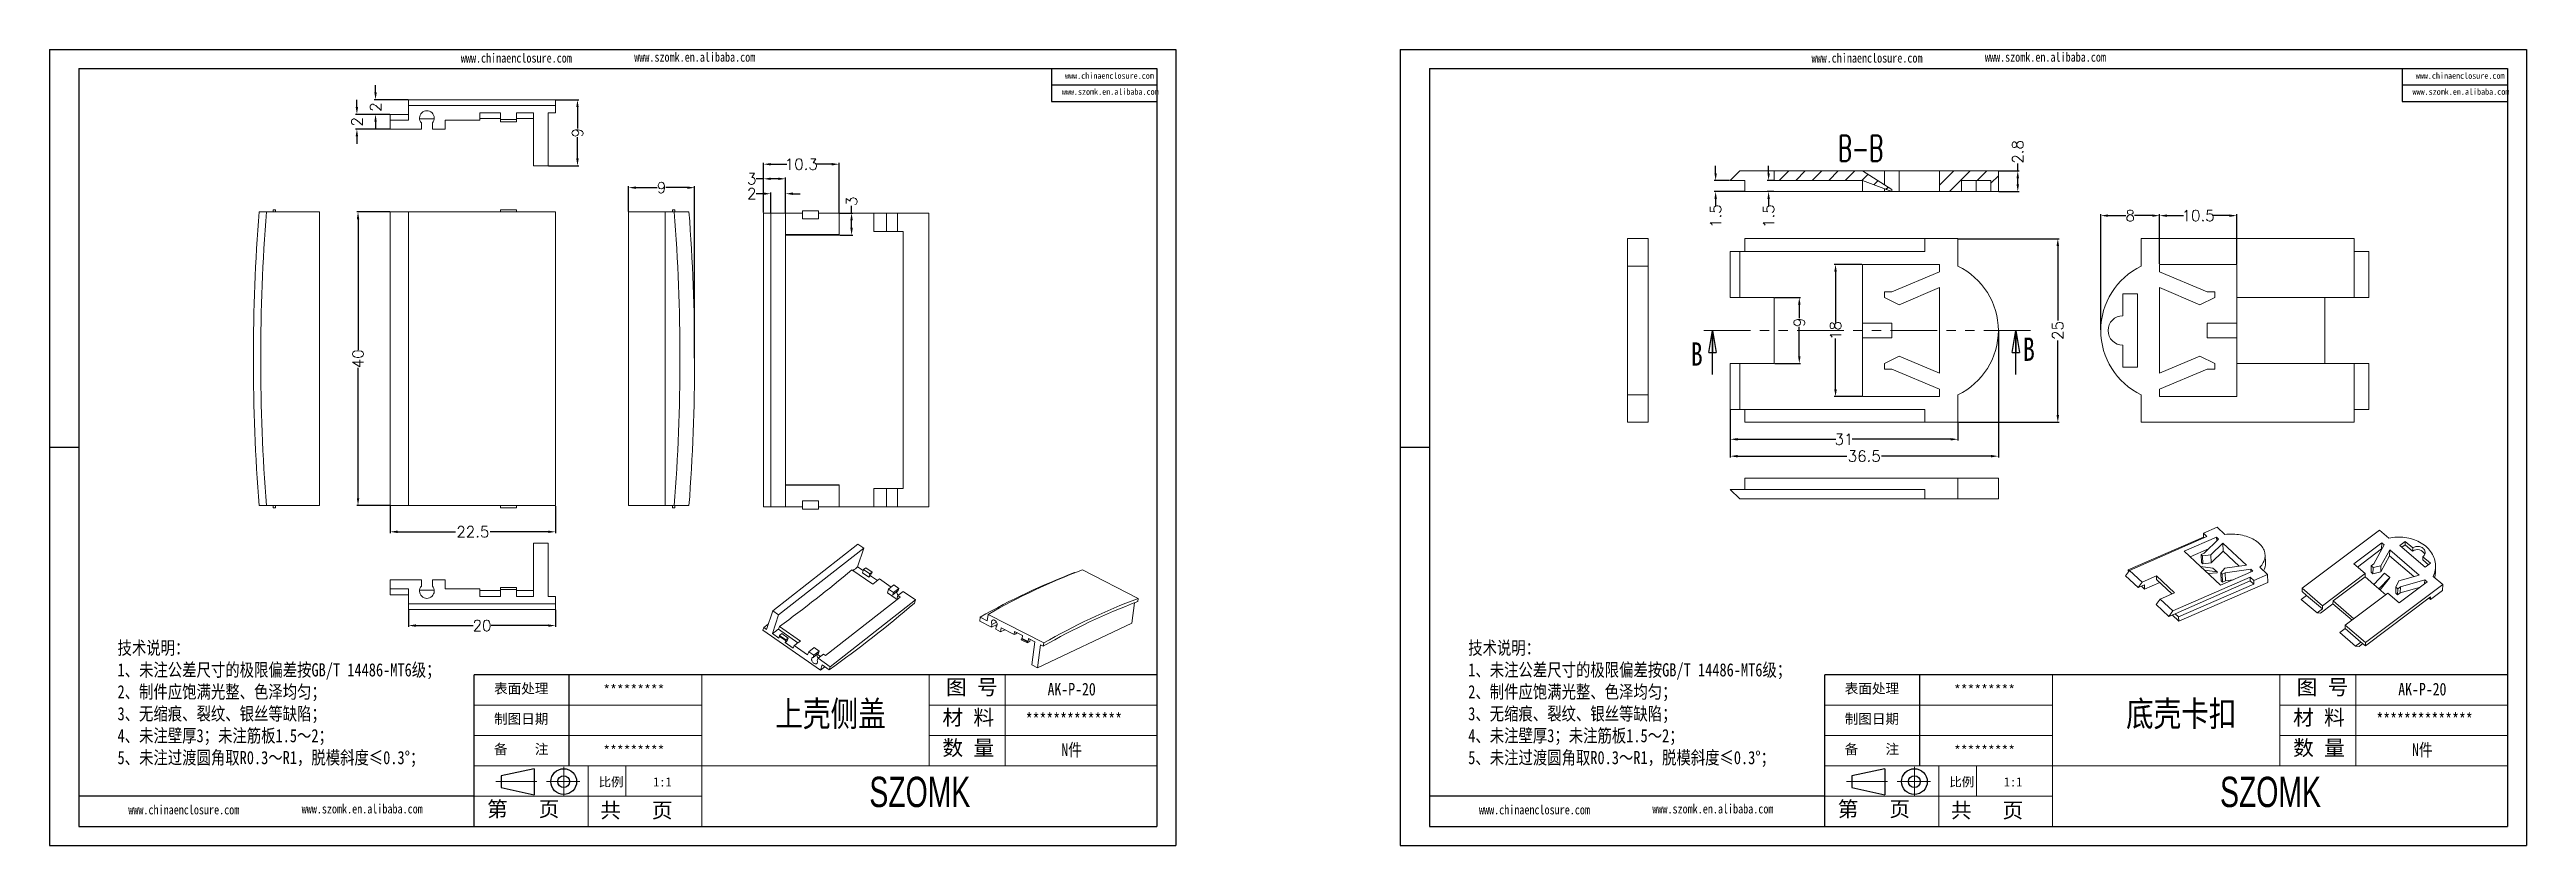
# Model space of a CAD drawing. Header units: inches. Extents: x 998 to 3526, y 519 to 940.
# Drawn here: x 3188.5 to 3525.6, y 519 to 627.4 of the extents above; entities that cross this region are included whole.
import ezdxf

# ---------------------------------------------------------------- set-up
doc = ezdxf.new("R2010")
doc.units = ezdxf.units.IN
doc.linetypes.add('CENTER2', pattern=[28.575, 19.05, -3.175, 3.175, -3.175])
doc.linetypes.add('PHANTOM', pattern=[12.7, 6.35, -1.27, 1.27, -1.27, 1.27, -1.27])
doc.layers.add('文字', color=81, linetype='Continuous')
for name, color, linetype, lineweight in [('粗实线', 7, 'Continuous', 30), ('细实线', 3, 'Continuous', 9), ('细点划线', 2, 'CENTER2', 9)]:
    doc.layers.add(name, color=color, linetype=linetype, lineweight=lineweight)
doc.styles.add('SLDTEXTSTYLE0', font='TXT', dxfattribs={"width": 0.75})
doc.styles.add('SLDTEXTSTYLE2', font='TXT', dxfattribs={"width": 0.6, "bigfont": 'bigfont'})
doc.styles.get("Standard").update_dxf_attribs({"font": 'txt', "bigfont": 'gbcbig.shx'})
doc.styles.add('宋体', font='', dxfattribs={"width": 0.8, "height": 3.5})
doc.styles.add('长仿宋', font='', dxfattribs={"width": 0.7, "height": 4})
doc.styles.get('宋体').set_extended_font_data('SimSun')
doc.styles.get('长仿宋').set_extended_font_data('SimSun')
doc.dimstyles.new('1.5', dxfattribs={"dimtxt": 1.5, "dimasz": 1, "dimexe": 0.18, "dimexo": 0.0625, "dimgap": 0.1, "dimtad": 0, "dimzin": 12, "dimdsep": 46, "dimtxsty": 'Standard', "dimcen": 0.5, "dimclrd": 3, "dimclre": 3, "dimadec": 0, "dimazin": 0, "dimtfac": 1, "dimtofl": 0, "dimtmove": 0, "dimatfit": 3, "dimfxl": 1, "dimtolj": 1, "dimtzin": 0, "dimarcsym": 0})
pattern_1 = [(45, (0, -3.4725), (-1.122532, 1.122532), [])]

msp = doc.modelspace()

# ---------------------------------------------------------------- texts
at = {"color": 0, "linetype": 'Continuous', "lineweight": 0, "insert": (3434.944, 615.717), "char_height": 3.5, "attachment_point": 2, "style": 'SLDTEXTSTYLE2'}
msp.add_mtext('B-B', dxfattribs=at)
at = {"color": 7, "linetype": 'Continuous', "char_height": 3.175, "attachment_point": 1, "style": 'SLDTEXTSTYLE0'}
for insert in [(3411.844, 587.542), (3457.047, 588.203)]:
    msp.add_mtext('B', dxfattribs=dict(at, insert=insert))
at = {"char_height": 1.35776, "width": 771.68332, "attachment_point": 1}
for s, insert in [('{\\fSimHei|b0|i0|c134|p49;表面处理}', (3248.972, 541.092)), ('{\\fSimHei|b0|i0|c134|p49;*********}', (3263.843, 540.918)), ('{\\fSimHei|b0|i0|c134|p49;表面处理}', (3432.789, 541.092)), ('{\\fSimHei|b0|i0|c134|p49;*********}', (3447.66, 540.918)), ('{\\fSimHei|b0|i0|c134|p49;制图日期}', (3248.972, 536.964)), ('{\\fSimHei|b0|i0|c134|p49;制图日期}', (3432.789, 536.964)), ('{\\fSimHei|b0|i0|c134|p49;备    注}', (3248.972, 532.835)), ('{\\fSimHei|b0|i0|c134|p49;*********}', (3263.843, 532.661)), ('{\\fSimHei|b0|i0|c134|p49;备    注}', (3432.789, 532.835)), ('{\\fSimHei|b0|i0|c134|p49;*********}', (3447.66, 532.661))]:
    msp.add_mtext(s, dxfattribs=dict(at, insert=insert))
at = {"layer": '文字', "color": 0, "attachment_point": 1, "style": '宋体'}
for s, insert, char_height, width in [('www.szomk.en.alibaba.com', (3268.052, 627.021), 1.26152, 22.16364), ('www.szomk.en.alibaba.com', (3451.869, 627.021), 1.26152, 22.16364), ('www.chinaenclosure.com', (3244.456, 626.896), 1.26152, 22.16364), ('www.chinaenclosure.com', (3326.684, 624.269), 0.84101, 14.77576), ('www.chinaenclosure.com', (3428.273, 626.896), 1.26152, 22.16364), ('www.chinaenclosure.com', (3510.501, 624.269), 0.84101, 14.77576), ('www.szomk.en.alibaba.com', (3326.245, 622.091), 0.84101, 14.77576), ('www.szomk.en.alibaba.com', (3510.061, 622.091), 0.84101, 14.77576), ('{\\H1.111x;技术说明：\\P1、未注公差尺寸的极限偏差按GB/T 14486-MT6级；\\P2、制件应饱满光整、色泽均匀；\\P3、无缩痕、裂纹、银丝等缺陷；\\P4、未注壁厚3；未注筋板1.5～2；\\P5、未注过渡圆角取R0.3～R1，脱模斜度≤0.3%%D；}', (3197.733, 546.839), 1.61273, 58.74121), ('{\\H1.111x;技术说明：\\P1、未注公差尺寸的极限偏差按GB/T 14486-MT6级；\\P2、制件应饱满光整、色泽均匀；\\P3、无缩痕、裂纹、银丝等缺陷；\\P4、未注壁厚3；未注筋板1.5～2；\\P5、未注过渡圆角取R0.3～R1，脱模斜度≤0.3%%D；}', (3381.55, 546.839), 1.61273, 58.74121), ('{\\H1.111x;AK-P-20}', (3324.307, 541.186), 1.54823, 17.89922), ('{\\H1.111x;AK-P-20}', (3508.123, 541.186), 1.54823, 17.89922), ('上壳侧盖', (3287.266, 538.7), 3.4405, 43.98556), ('{\\H1.111x;**************}', (3321.328, 537.057), 1.54823, 17.89922), ('底壳卡扣', (3471.083, 538.7), 3.4405, 43.98556), ('{\\H1.111x;**************}', (3505.145, 537.057), 1.54823, 17.89922), ('{\\H1.111x;N件}', (3326.179, 532.928), 1.54823, 17.89922), ('{\\H1.111x;N件}', (3509.996, 532.928), 1.54823, 17.89922), ('www.chinaenclosure.com', (3199.2, 524.541), 1.26152, 22.16364), ('www.szomk.en.alibaba.com', (3222.795, 524.666), 1.26152, 22.16364), ('www.chinaenclosure.com', (3383.016, 524.541), 1.26152, 22.16364), ('www.szomk.en.alibaba.com', (3406.612, 524.666), 1.26152, 22.16364)]:
    msp.add_mtext(s, dxfattribs=dict(at, insert=insert, char_height=char_height, width=width))
at = {"layer": '粗实线', "char_height": 4.1286, "width": 46.29817, "attachment_point": 1, "style": '长仿宋'}
for insert in [(3300.052, 528.4), (3483.868, 528.4)]:
    msp.add_mtext('{\\fSTXinwei|b0|i0|c134|p2;SZOMK}', dxfattribs=dict(at, insert=insert))
at = {"layer": '细实线', "color": 7, "attachment_point": 1}
for s, insert, char_height, width in [('{\\fSimSun|b0|i0|c134|p54;图 号}', (3310.478, 541.637), 2.0643, 10.3215), ('{\\fSimSun|b0|i0|c134|p54;图 号}', (3494.295, 541.637), 2.0643, 10.3215), ('{\\fSimSun|b0|i0|c134|p54;材 料   }', (3309.989, 537.509), 2.0643, 10.3215), ('{\\fSimSun|b0|i0|c134|p54;材 料   }', (3493.806, 537.509), 2.0643, 10.3215), ('{\\fSimSun|b0|i0|c134|p54;数 量}', (3309.999, 533.36), 2.0643, 9.32677), ('{\\fSimSun|b0|i0|c134|p54;数 量}', (3493.816, 533.36), 2.0643, 9.32677), ('{\\fSimSun|b0|i0|c134|p54;比例}', (3263.207, 528.315), 1.23858, 5.43698), ('{\\fSimSun|b0|i0|c134|p54;1:1}', (3270.625, 528.315), 1.23858, 5.43698), ('{\\fSimSun|b0|i0|c134|p54;比例}', (3447.023, 528.315), 1.23858, 5.43698), ('{\\fSimSun|b0|i0|c134|p54;1:1}', (3454.442, 528.315), 1.23858, 5.43698), ('{\\fSimSun|b0|i0|c134|p54;第   页}', (3248.017, 525.04), 2.0643, 15.48225), ('{\\fSimSun|b0|i0|c134|p54; 共   页}', (3262.014, 524.865), 2.0643, 15.48225), ('{\\fSimSun|b0|i0|c134|p54;第   页}', (3431.833, 525.04), 2.0643, 15.48225), ('{\\fSimSun|b0|i0|c134|p54; 共   页}', (3445.831, 524.865), 2.0643, 15.48225)]:
    msp.add_mtext(s, dxfattribs=dict(at, insert=insert, char_height=char_height, width=width))

# ---------------------------------------------------------------- blocks, each defined once
blk = doc.blocks.new('*D189')
at = {"color": 3, "lineweight": -2}
for p, q in [((3234.78, 605.31), (3230.28, 605.31)), ((3230.46, 604.31), (3230.46, 586.53)), ((3230.46, 566.31), (3230.46, 584.08)), ((3234.78, 565.31), (3230.28, 565.31))]:
    blk.add_line(p, q, dxfattribs=at)
at = {"color": 3}
for points in [[(3230.3, 604.31), (3230.63, 604.31), (3230.46, 605.31)], [(3230.3, 566.31), (3230.63, 566.31), (3230.46, 565.31)]]:
    blk.add_solid(points, dxfattribs=at)
at = {"layer": 'Defpoints', "color": 0}
for p in [(3230.46, 605.31), (3234.84, 605.31), (3234.84, 565.31)]:
    blk.add_point(p, dxfattribs=at)
at = {"color": 0, "insert": (3230.46, 585.31), "char_height": 1.5, "attachment_point": 5, "rotation": 90}
blk.add_mtext('\\A1;40', dxfattribs=at)
blk = doc.blocks.new('*D191')
at = {"color": 3, "lineweight": -2}
for p, q in [((3234.84, 565.25), (3234.84, 561.57)), ((3257.34, 565.25), (3257.34, 561.57)), ((3235.84, 561.75), (3243.74, 561.75)), ((3256.34, 561.75), (3248.44, 561.75))]:
    blk.add_line(p, q, dxfattribs=at)
at = {"color": 3}
for points in [[(3235.84, 561.92), (3235.84, 561.58), (3234.84, 561.75)], [(3256.34, 561.92), (3256.34, 561.58), (3257.34, 561.75)]]:
    blk.add_solid(points, dxfattribs=at)
at = {"layer": 'Defpoints', "color": 0}
for p in [(3234.84, 565.31), (3257.34, 565.31), (3234.84, 561.75)]:
    blk.add_point(p, dxfattribs=at)
at = {"color": 0, "insert": (3246.09, 561.75), "char_height": 1.5, "attachment_point": 5}
blk.add_mtext('\\A1;22.5', dxfattribs=at)
blk = doc.blocks.new('*D192')
at = {"color": 3, "lineweight": -2}
for p, q in [((3257.4, 620.58), (3260.51, 620.58)), ((3260.33, 619.58), (3260.33, 616.68)), ((3260.33, 612.58), (3260.33, 615.48)), ((3256.4, 611.58), (3260.51, 611.58))]:
    blk.add_line(p, q, dxfattribs=at)
at = {"color": 3}
for points in [[(3260.16, 619.58), (3260.49, 619.58), (3260.33, 620.58)], [(3260.16, 612.58), (3260.49, 612.58), (3260.33, 611.58)]]:
    blk.add_solid(points, dxfattribs=at)
at = {"layer": 'Defpoints', "color": 0}
for p in [(3257.34, 620.58), (3260.33, 620.58), (3256.34, 611.58)]:
    blk.add_point(p, dxfattribs=at)
at = {"color": 0, "insert": (3260.33, 616.08), "char_height": 1.5, "attachment_point": 5, "rotation": 90}
blk.add_mtext('\\A1;9', dxfattribs=at)
blk = doc.blocks.new('*D193')
at = {"color": 3, "lineweight": -2}
for p, q in [((3237.28, 620.58), (3232.67, 620.58)), ((3232.85, 621.58), (3232.85, 622.58)), ((3234.78, 618.58), (3232.67, 618.58)), ((3232.85, 617.58), (3232.85, 616.58))]:
    blk.add_line(p, q, dxfattribs=at)
at = {"color": 3}
for points in [[(3232.68, 621.58), (3233.01, 621.58), (3232.85, 620.58)], [(3232.68, 617.58), (3233.01, 617.58), (3232.85, 618.58)]]:
    blk.add_solid(points, dxfattribs=at)
at = {"layer": 'Defpoints', "color": 0}
for p in [(3237.34, 620.58), (3232.85, 618.58), (3234.84, 618.58)]:
    blk.add_point(p, dxfattribs=at)
at = {"color": 0, "insert": (3232.85, 619.58), "char_height": 1.5, "attachment_point": 5, "rotation": 90}
blk.add_mtext('\\A1;2', dxfattribs=at)
blk = doc.blocks.new('*D194')
at = {"color": 3, "lineweight": -2}
for p, q in [((3230.31, 619.58), (3230.31, 620.58)), ((3234.78, 618.58), (3230.13, 618.58)), ((3234.78, 616.58), (3230.13, 616.58)), ((3230.31, 615.58), (3230.31, 614.58))]:
    blk.add_line(p, q, dxfattribs=at)
at = {"color": 3}
for points in [[(3230.14, 619.58), (3230.47, 619.58), (3230.31, 618.58)], [(3230.14, 615.58), (3230.47, 615.58), (3230.31, 616.58)]]:
    blk.add_solid(points, dxfattribs=at)
at = {"layer": 'Defpoints', "color": 0}
for p in [(3234.84, 618.58), (3230.31, 616.58), (3234.84, 616.58)]:
    blk.add_point(p, dxfattribs=at)
at = {"color": 0, "insert": (3230.31, 617.58), "char_height": 1.5, "attachment_point": 5, "rotation": 90}
blk.add_mtext('\\A1;2', dxfattribs=at)
blk = doc.blocks.new('*D195')
at = {"color": 3, "lineweight": -2}
for p, q in [((3237.34, 551.13), (3237.34, 548.8)), ((3257.34, 551.13), (3257.34, 548.8)), ((3238.34, 548.98), (3246.11, 548.98)), ((3256.34, 548.98), (3248.56, 548.98))]:
    blk.add_line(p, q, dxfattribs=at)
at = {"color": 3}
for points in [[(3238.34, 549.15), (3238.34, 548.81), (3237.34, 548.98)], [(3256.34, 549.15), (3256.34, 548.81), (3257.34, 548.98)]]:
    blk.add_solid(points, dxfattribs=at)
at = {"layer": 'Defpoints', "color": 0}
for p in [(3237.34, 551.19), (3257.34, 551.19), (3237.34, 548.98)]:
    blk.add_point(p, dxfattribs=at)
at = {"color": 0, "insert": (3247.34, 548.98), "char_height": 1.5, "attachment_point": 5}
blk.add_mtext('\\A1;20', dxfattribs=at)
blk = doc.blocks.new('*D196')
at = {"color": 3, "lineweight": -2}
for p, q in [((3285.64, 607.78), (3284.64, 607.78)), ((3286.64, 605.21), (3286.64, 607.96)), ((3288.64, 605.21), (3288.64, 607.96)), ((3289.64, 607.78), (3290.64, 607.78))]:
    blk.add_line(p, q, dxfattribs=at)
at = {"color": 3}
for points in [[(3285.64, 607.95), (3285.64, 607.62), (3286.64, 607.78)], [(3289.64, 607.95), (3289.64, 607.62), (3288.64, 607.78)]]:
    blk.add_solid(points, dxfattribs=at)
at = {"layer": 'Defpoints', "color": 0}
for p in [(3286.64, 607.78), (3286.64, 605.15), (3288.64, 605.15)]:
    blk.add_point(p, dxfattribs=at)
at = {"color": 0, "insert": (3284.04, 607.78), "char_height": 1.5, "attachment_point": 5}
blk.add_mtext('\\A1;2', dxfattribs=at)
blk = doc.blocks.new('*D197')
at = {"color": 3, "lineweight": -2}
for p, q in [((3285.64, 609.81), (3284.64, 609.81)), ((3285.64, 605.21), (3285.64, 609.99)), ((3287.64, 609.81), (3286.64, 609.81)), ((3288.64, 605.21), (3288.64, 609.99))]:
    blk.add_line(p, q, dxfattribs=at)
at = {"color": 3}
for points in [[(3286.64, 609.98), (3286.64, 609.65), (3285.64, 609.81)], [(3287.64, 609.98), (3287.64, 609.65), (3288.64, 609.81)]]:
    blk.add_solid(points, dxfattribs=at)
at = {"layer": 'Defpoints', "color": 0}
for p in [(3285.64, 609.81), (3285.64, 605.15), (3288.64, 605.15)]:
    blk.add_point(p, dxfattribs=at)
at = {"color": 0, "insert": (3284.04, 609.81), "char_height": 1.5, "attachment_point": 5}
blk.add_mtext('\\A1;3', dxfattribs=at)
blk = doc.blocks.new('*D198')
at = {"color": 3, "lineweight": -2}
for p, q in [((3285.64, 605.21), (3285.64, 611.98)), ((3286.64, 611.8), (3288.82, 611.8)), ((3294.94, 611.8), (3292.77, 611.8)), ((3295.94, 605.21), (3295.94, 611.98))]:
    blk.add_line(p, q, dxfattribs=at)
at = {"color": 3}
for points in [[(3286.64, 611.96), (3286.64, 611.63), (3285.64, 611.8)], [(3294.94, 611.96), (3294.94, 611.63), (3295.94, 611.8)]]:
    blk.add_solid(points, dxfattribs=at)
at = {"layer": 'Defpoints', "color": 0}
for p in [(3285.64, 611.8), (3285.64, 605.15), (3295.94, 605.15)]:
    blk.add_point(p, dxfattribs=at)
at = {"color": 0, "insert": (3290.79, 611.8), "char_height": 1.5, "attachment_point": 5}
blk.add_mtext('\\A1;10.3', dxfattribs=at)
blk = doc.blocks.new('*D199')
at = {"color": 3, "lineweight": -2}
for p, q in [((3296.01, 605.15), (3297.81, 605.15)), ((3297.63, 605.15), (3297.63, 606.15)), ((3297.63, 603.15), (3297.63, 604.15)), ((3296.01, 602.15), (3297.81, 602.15))]:
    blk.add_line(p, q, dxfattribs=at)
at = {"color": 3}
for points in [[(3297.46, 604.15), (3297.8, 604.15), (3297.63, 605.15)], [(3297.46, 603.15), (3297.8, 603.15), (3297.63, 602.15)]]:
    blk.add_solid(points, dxfattribs=at)
at = {"layer": 'Defpoints', "color": 0}
for p in [(3295.94, 605.15), (3297.63, 605.15), (3295.94, 602.15)]:
    blk.add_point(p, dxfattribs=at)
at = {"color": 0, "insert": (3297.63, 606.75), "char_height": 1.5, "attachment_point": 5, "rotation": 90}
blk.add_mtext('\\A1;3', dxfattribs=at)
blk = doc.blocks.new('*D200')
at = {"color": 3, "lineweight": -2}
for p, q in [((3267.27, 605.37), (3267.27, 608.79)), ((3268.27, 608.61), (3271.17, 608.61)), ((3275.27, 608.61), (3272.37, 608.61)), ((3276.27, 585.37), (3276.27, 608.79))]:
    blk.add_line(p, q, dxfattribs=at)
at = {"color": 3}
for points in [[(3268.27, 608.77), (3268.27, 608.44), (3267.27, 608.61)], [(3275.27, 608.77), (3275.27, 608.44), (3276.27, 608.61)]]:
    blk.add_solid(points, dxfattribs=at)
at = {"layer": 'Defpoints', "color": 0}
for p in [(3276.27, 608.61), (3267.27, 605.31), (3276.27, 585.31)]:
    blk.add_point(p, dxfattribs=at)
at = {"color": 0, "insert": (3271.77, 608.61), "char_height": 1.5, "attachment_point": 5}
blk.add_mtext('\\A1;9', dxfattribs=at)
blk = doc.blocks.new('_CLOSED')
at = {"color": 0, "linetype": 'ByBlock', "lineweight": -2}
for p, q in [((-1, 0.166667), (0, 0)), ((-1, 0.166667), (-1, -0.166667)), ((0, 0), (-1, -0.166667)), ((0, 0), (-1, 0))]:
    blk.add_line(p, q, dxfattribs=at)
blk = doc.blocks.new('*D179')
at = {"color": 3, "lineweight": -2}
for p, q in [((3453.7, 589.1), (3453.7, 571.87)), ((3417.2, 578.35), (3417.2, 571.87)), ((3418.2, 572.05), (3433.1, 572.05)), ((3452.7, 572.05), (3437.8, 572.05))]:
    blk.add_line(p, q, dxfattribs=at)
at = {"color": 3}
for points in [[(3418.2, 572.21), (3418.2, 571.88), (3417.2, 572.05)], [(3452.7, 572.21), (3452.7, 571.88), (3453.7, 572.05)]]:
    blk.add_solid(points, dxfattribs=at)
at = {"layer": 'Defpoints', "color": 0}
for p in [(3453.7, 589.16), (3417.2, 578.41), (3453.7, 572.05)]:
    blk.add_point(p, dxfattribs=at)
at = {"color": 0, "insert": (3435.45, 572.05), "char_height": 1.5, "attachment_point": 5}
blk.add_mtext('\\A1;36.5', dxfattribs=at)
blk = doc.blocks.new('*D180')
at = {"color": 3, "lineweight": -2}
for p, q in [((3417.2, 578.35), (3417.2, 574.17)), ((3448.2, 576.6), (3448.2, 574.17)), ((3418.2, 574.35), (3431.6, 574.35)), ((3447.2, 574.35), (3433.8, 574.35))]:
    blk.add_line(p, q, dxfattribs=at)
at = {"color": 3}
for points in [[(3418.2, 574.51), (3418.2, 574.18), (3417.2, 574.35)], [(3447.2, 574.51), (3447.2, 574.18), (3448.2, 574.35)]]:
    blk.add_solid(points, dxfattribs=at)
at = {"layer": 'Defpoints', "color": 0}
for p in [(3417.2, 578.41), (3448.2, 576.66), (3417.2, 574.35)]:
    blk.add_point(p, dxfattribs=at)
at = {"color": 0, "insert": (3432.7, 574.35), "char_height": 1.5, "attachment_point": 5}
blk.add_mtext('\\A1;31', dxfattribs=at)
blk = doc.blocks.new('*D181')
at = {"color": 3, "lineweight": -2}
for p, q in [((3448.26, 601.66), (3461.97, 601.66)), ((3461.79, 600.66), (3461.79, 590.51)), ((3461.79, 577.66), (3461.79, 587.81)), ((3448.26, 576.66), (3461.97, 576.66))]:
    blk.add_line(p, q, dxfattribs=at)
at = {"color": 3}
for points in [[(3461.62, 600.66), (3461.96, 600.66), (3461.79, 601.66)], [(3461.62, 577.66), (3461.96, 577.66), (3461.79, 576.66)]]:
    blk.add_solid(points, dxfattribs=at)
at = {"layer": 'Defpoints', "color": 0}
for p in [(3448.2, 601.66), (3461.79, 601.66), (3448.2, 576.66)]:
    blk.add_point(p, dxfattribs=at)
at = {"color": 0, "insert": (3461.79, 589.16), "char_height": 1.5, "attachment_point": 5, "rotation": 90}
blk.add_mtext('\\A1;25', dxfattribs=at)
blk = doc.blocks.new('*D182')
at = {"color": 3, "lineweight": -2}
for p, q in [((3453.76, 610.88), (3456.52, 610.88)), ((3456.34, 610.88), (3456.34, 611.88)), ((3453.76, 608.08), (3456.52, 608.08)), ((3456.34, 609.08), (3456.34, 609.88))]:
    blk.add_line(p, q, dxfattribs=at)
at = {"color": 3}
for points in [[(3456.17, 609.88), (3456.51, 609.88), (3456.34, 610.88)], [(3456.17, 609.08), (3456.51, 609.08), (3456.34, 608.08)]]:
    blk.add_solid(points, dxfattribs=at)
at = {"layer": 'Defpoints', "color": 0}
for p in [(3453.7, 610.88), (3456.34, 610.88), (3453.7, 608.08)]:
    blk.add_point(p, dxfattribs=at)
at = {"color": 0, "insert": (3456.34, 613.48), "char_height": 1.5, "attachment_point": 5, "rotation": 90}
blk.add_mtext('\\A1;2.8', dxfattribs=at)
blk = doc.blocks.new('*D183')
at = {"color": 3, "lineweight": -2}
for p, q in [((3422.43, 610.58), (3422.43, 611.58)), ((3423.13, 609.58), (3422.25, 609.58)), ((3423.13, 608.08), (3422.25, 608.08)), ((3422.43, 607.08), (3422.43, 606.08))]:
    blk.add_line(p, q, dxfattribs=at)
at = {"color": 3}
for points in [[(3422.27, 610.58), (3422.6, 610.58), (3422.43, 609.58)], [(3422.27, 607.08), (3422.6, 607.08), (3422.43, 608.08)]]:
    blk.add_solid(points, dxfattribs=at)
at = {"layer": 'Defpoints', "color": 0}
for p in [(3422.43, 608.08), (3423.2, 609.58), (3423.2, 608.08)]:
    blk.add_point(p, dxfattribs=at)
at = {"color": 0, "insert": (3422.43, 604.73), "char_height": 1.5, "attachment_point": 5, "rotation": 90}
blk.add_mtext('\\A1;1.5', dxfattribs=at)
blk = doc.blocks.new('*D184')
at = {"color": 3, "lineweight": -2}
for p, q in [((3415.22, 610.58), (3415.22, 611.58)), ((3417.13, 609.58), (3415.04, 609.58)), ((3419.13, 608.08), (3415.04, 608.08)), ((3415.22, 607.08), (3415.22, 606.08))]:
    blk.add_line(p, q, dxfattribs=at)
at = {"color": 3}
for points in [[(3415.06, 610.58), (3415.39, 610.58), (3415.22, 609.58)], [(3415.06, 607.08), (3415.39, 607.08), (3415.22, 608.08)]]:
    blk.add_solid(points, dxfattribs=at)
at = {"layer": 'Defpoints', "color": 0}
for p in [(3415.22, 608.08), (3417.2, 609.58), (3419.2, 608.08)]:
    blk.add_point(p, dxfattribs=at)
at = {"color": 0, "insert": (3415.22, 604.73), "char_height": 1.5, "attachment_point": 5, "rotation": 90}
blk.add_mtext('\\A1;1.5', dxfattribs=at)
blk = doc.blocks.new('*D185')
at = {"color": 3, "lineweight": -2}
for p, q in [((3423.26, 593.66), (3426.79, 593.66)), ((3426.61, 592.66), (3426.61, 590.86)), ((3426.61, 585.66), (3426.61, 589.66)), ((3423.26, 584.66), (3426.79, 584.66))]:
    blk.add_line(p, q, dxfattribs=at)
at = {"color": 3}
for points in [[(3426.44, 592.66), (3426.78, 592.66), (3426.61, 593.66)], [(3426.44, 585.66), (3426.78, 585.66), (3426.61, 584.66)]]:
    blk.add_solid(points, dxfattribs=at)
at = {"layer": 'Defpoints', "color": 0}
for p in [(3423.2, 593.66), (3426.61, 593.66), (3423.2, 584.66)]:
    blk.add_point(p, dxfattribs=at)
at = {"color": 0, "insert": (3426.61, 590.26), "char_height": 1.5, "attachment_point": 5, "rotation": 90}
blk.add_mtext('\\A1;9', dxfattribs=at)
blk = doc.blocks.new('*D186')
at = {"color": 3, "lineweight": -2}
for p, q in [((3435.13, 598.16), (3431.36, 598.16)), ((3431.54, 597.16), (3431.54, 590.26)), ((3431.54, 581.16), (3431.54, 588.06)), ((3435.13, 580.16), (3431.36, 580.16))]:
    blk.add_line(p, q, dxfattribs=at)
at = {"color": 3}
for points in [[(3431.37, 597.16), (3431.71, 597.16), (3431.54, 598.16)], [(3431.37, 581.16), (3431.71, 581.16), (3431.54, 580.16)]]:
    blk.add_solid(points, dxfattribs=at)
at = {"layer": 'Defpoints', "color": 0}
for p in [(3431.54, 598.16), (3435.2, 598.16), (3435.2, 580.16)]:
    blk.add_point(p, dxfattribs=at)
at = {"color": 0, "insert": (3431.54, 589.16), "char_height": 1.5, "attachment_point": 5, "rotation": 90}
blk.add_mtext('\\A1;18', dxfattribs=at)
blk = doc.blocks.new('*D187')
at = {"color": 3, "lineweight": -2}
for p, q in [((3467.64, 589.23), (3467.64, 604.98)), ((3468.64, 604.8), (3471.04, 604.8)), ((3474.64, 604.8), (3472.24, 604.8)), ((3475.64, 598.23), (3475.64, 604.98))]:
    blk.add_line(p, q, dxfattribs=at)
at = {"color": 3}
for points in [[(3468.64, 604.96), (3468.64, 604.63), (3467.64, 604.8)], [(3474.64, 604.96), (3474.64, 604.63), (3475.64, 604.8)]]:
    blk.add_solid(points, dxfattribs=at)
at = {"layer": 'Defpoints', "color": 0}
for p in [(3467.64, 604.8), (3475.64, 598.16), (3467.64, 589.16)]:
    blk.add_point(p, dxfattribs=at)
at = {"color": 0, "insert": (3471.64, 604.8), "char_height": 1.5, "attachment_point": 5}
blk.add_mtext('\\A1;8', dxfattribs=at)
blk = doc.blocks.new('*D188')
at = {"color": 3, "lineweight": -2}
for p, q in [((3475.64, 598.23), (3475.64, 604.98)), ((3476.64, 604.8), (3478.91, 604.8)), ((3485.14, 604.8), (3482.86, 604.8)), ((3486.14, 598.23), (3486.14, 604.98))]:
    blk.add_line(p, q, dxfattribs=at)
at = {"color": 3}
for points in [[(3476.64, 604.96), (3476.64, 604.63), (3475.64, 604.8)], [(3485.14, 604.96), (3485.14, 604.63), (3486.14, 604.8)]]:
    blk.add_solid(points, dxfattribs=at)
at = {"layer": 'Defpoints', "color": 0}
for p in [(3475.64, 604.8), (3475.64, 598.16), (3486.14, 598.16)]:
    blk.add_point(p, dxfattribs=at)
at = {"color": 0, "insert": (3480.89, 604.8), "char_height": 1.5, "attachment_point": 5}
blk.add_mtext('\\A1;10.5', dxfattribs=at)

# ---------------------------------------------------------------- dimensions: what is measured, and where the dimension line sits
for base, p1, p2, picture, middle in [((3230.305, 616.585), (3234.838, 618.585), (3234.838, 616.585), '*D194', (3230.305, 617.585)), ((3232.848, 618.585), (3237.338, 620.585), (3234.838, 618.585), '*D193', (3232.848, 619.585)), ((3260.326, 620.585), (3256.338, 611.585), (3257.338, 620.585), '*D192', (3260.326, 616.085)), ((3456.341, 610.879), (3453.696, 608.079), (3453.696, 610.879), '*D182', (3456.341, 613.479)), ((3415.223, 608.079), (3417.196, 609.579), (3419.196, 608.079), '*D184', (3415.223, 604.729)), ((3422.433, 608.079), (3423.196, 609.579), (3423.196, 608.079), '*D183', (3422.433, 604.729)), ((3297.629, 605.146), (3295.945, 602.146), (3295.945, 605.146), '*D199', (3297.629, 606.746)), ((3230.462, 605.31), (3234.838, 565.31), (3234.838, 605.31), '*D189', (3230.462, 585.31)), ((3461.79, 601.663), (3448.196, 576.663), (3448.196, 601.663), '*D181', (3461.79, 589.163)), ((3431.541, 598.163), (3435.196, 580.163), (3435.196, 598.163), '*D186', (3431.541, 589.163))]:
    dim = msp.add_linear_dim(base=base, p1=p1, p2=p2, angle=90, dimstyle='1.5')
    dim.commit()
    dim.dimension.update_dxf_attribs({"geometry": picture, "text_midpoint": middle})
for base, p1, p2, picture, middle in [((3285.645, 609.813), (3288.645, 605.146), (3285.645, 605.146), '*D197', (3284.045, 609.813)), ((3285.645, 611.796), (3295.945, 605.146), (3285.645, 605.146), '*D198', (3290.795, 611.796)), ((3276.274, 608.606), (3267.274, 605.31), (3276.274, 585.31), '*D200', (3271.774, 608.606)), ((3467.637, 604.798), (3475.637, 598.163), (3467.637, 589.163), '*D187', (3471.637, 604.798)), ((3475.637, 604.798), (3486.137, 598.163), (3475.637, 598.163), '*D188', (3480.887, 604.798)), ((3453.696, 572.045), (3417.196, 578.413), (3453.696, 589.163), '*D179', (3435.446, 572.045)), ((3417.196, 574.346), (3448.196, 576.663), (3417.196, 578.413), '*D180', (3432.696, 574.346)), ((3234.838, 561.752), (3257.338, 565.31), (3234.838, 565.31), '*D191', (3246.088, 561.752)), ((3237.338, 548.978), (3257.338, 551.189), (3237.338, 551.189), '*D195', (3247.338, 548.978))]:
    dim = msp.add_linear_dim(base=base, p1=p1, p2=p2, dimstyle='1.5')
    dim.commit()
    dim.dimension.update_dxf_attribs({"geometry": picture, "text_midpoint": middle})
dim = msp.add_linear_dim(base=(3286.645, 607.785), p1=(3288.645, 605.146), p2=(3286.645, 605.146), dimstyle='1.5')
dim.commit()
dim.dimension.update_dxf_attribs({"geometry": '*D196', "text_midpoint": (3284.045, 607.785), "dimtype": 160})
dim = msp.add_linear_dim(base=(3426.609, 593.663), p1=(3423.196, 584.663), p2=(3423.196, 593.663), angle=90, dimstyle='1.5')
dim.commit()
dim.dimension.update_dxf_attribs({"geometry": '*D185', "text_midpoint": (3426.609, 590.258), "dimtype": 160})

# ---------------------------------------------------------------- hatches: boundary and pattern name
h = msp.add_hatch()
h.set_pattern_fill('ANSI31', color=4, scale=0.5, style=0)
h.set_pattern_definition(pattern_1)
h.paths.add_polyline_path([(3439.196, 608.379), (3435.196, 610.879), (3423.196, 610.879), (3423.196, 609.579), (3435.196, 609.579), (3439.196, 608.079)], flags=0)
h = msp.add_hatch()
h.set_pattern_fill('ANSI31', color=4, scale=0.5, style=0)
h.set_pattern_definition(pattern_1)
h.paths.add_polyline_path([(3453.696, 608.079), (3453.696, 610.879), (3445.696, 610.879), (3445.696, 608.079), (3448.696, 608.079), (3448.696, 609.579), (3452.696, 609.579), (3452.696, 608.079)], flags=0)

# ---------------------------------------------------------------- linework, layer by layer
for p, q in [((3188.479, 627.416), (3341.753, 627.416)), ((3188.479, 627.416), (3188.479, 519.041)), ((3341.753, 627.416), (3341.753, 519.041)), ((3372.296, 627.416), (3525.57, 627.416)), ((3372.296, 627.416), (3372.296, 519.041)), ((3525.57, 627.416), (3525.57, 519.041)), ((3192.445, 624.836), (3339.173, 624.836)), ((3192.445, 624.836), (3192.445, 521.621)), ((3324.838, 624.836), (3324.838, 620.356)), ((3339.173, 624.836), (3339.173, 521.621)), ((3376.262, 624.836), (3522.989, 624.836)), ((3376.262, 624.836), (3376.262, 521.621)), ((3508.654, 624.836), (3508.654, 620.356)), ((3522.989, 624.836), (3522.989, 521.621)), ((3324.838, 622.596), (3339.173, 622.596)), ((3324.838, 620.356), (3339.173, 620.356)), ((3508.654, 622.596), (3522.989, 622.596)), ((3508.654, 620.356), (3522.989, 620.356)), ((3192.445, 573.229), (3188.479, 573.229)), ((3376.262, 573.229), (3372.296, 573.229)), ((3188.479, 569.215), (3188.479, 519.041)), ((3372.296, 569.215), (3372.296, 519.041)), ((3277.244, 542.264), (3246.279, 542.264)), ((3246.279, 521.621), (3246.279, 542.264)), ((3259.181, 529.878), (3259.181, 542.264)), ((3339.173, 542.264), (3277.244, 542.264)), ((3461.06, 542.264), (3430.096, 542.264)), ((3430.096, 521.621), (3430.096, 542.264)), ((3442.998, 529.878), (3442.998, 542.264)), ((3522.989, 542.264), (3461.06, 542.264)), ((3246.279, 525.75), (3192.445, 525.75)), ((3430.096, 525.75), (3376.262, 525.75)), ((3192.445, 521.621), (3339.173, 521.621)), ((3376.262, 521.621), (3522.989, 521.621)), ((3188.479, 519.041), (3341.753, 519.041)), ((3188.479, 519.041), (3259.439, 519.041)), ((3372.296, 519.041), (3525.57, 519.041)), ((3372.296, 519.041), (3443.256, 519.041))]:
    msp.add_line(p, q)
at = {"color": 7, "linetype": 'Continuous', "lineweight": 15}
for p, q in [((3257.338, 620.585), (3237.338, 620.585)), ((3237.338, 619.814), (3237.338, 620.585)), ((3257.338, 620.585), (3257.338, 619.814)), ((3237.338, 618.585), (3234.838, 618.585)), ((3234.838, 617.808), (3234.838, 618.585)), ((3234.838, 616.585), (3234.838, 617.808)), ((3234.838, 617.808), (3237.338, 617.808)), ((3237.338, 617.808), (3237.338, 619.814)), ((3257.338, 619.814), (3237.338, 619.814)), ((3238.843, 617.99), (3240.834, 617.99)), ((3239.088, 617.423), (3239.088, 616.585)), ((3240.588, 616.585), (3240.588, 617.423)), ((3242.338, 617.808), (3247.038, 617.808)), ((3242.338, 617.808), (3242.338, 616.585)), ((3247.038, 618.811), (3249.838, 618.811)), ((3247.038, 618.811), (3247.038, 617.808)), ((3247.038, 618.024), (3249.838, 618.024)), ((3249.838, 618.811), (3249.838, 617.885)), ((3249.838, 617.885), (3252.038, 617.885)), ((3249.838, 617.585), (3249.838, 617.885)), ((3252.038, 617.585), (3249.838, 617.585)), ((3252.038, 618.811), (3254.338, 618.811)), ((3252.038, 618.811), (3252.038, 617.885)), ((3252.038, 618.024), (3254.338, 618.024)), ((3252.038, 617.885), (3252.038, 617.585)), ((3254.338, 611.585), (3254.338, 618.811)), ((3257.338, 618.811), (3256.338, 618.811)), ((3256.338, 611.585), (3256.338, 618.811)), ((3257.338, 619.814), (3257.338, 618.811)), ((3234.838, 616.585), (3239.088, 616.585)), ((3240.588, 616.585), (3242.338, 616.585)), ((3256.338, 611.585), (3254.338, 611.585)), ((3418.496, 610.879), (3417.196, 609.579)), ((3423.196, 610.879), (3418.496, 610.879)), ((3423.196, 610.879), (3423.196, 609.579)), ((3435.196, 610.879), (3423.196, 610.879)), ((3435.196, 610.879), (3439.196, 608.379)), ((3438.196, 610.879), (3435.196, 610.879)), ((3438.196, 609.004), (3438.196, 610.879)), ((3438.196, 610.879), (3440.196, 610.879)), ((3440.196, 608.079), (3440.196, 610.879)), ((3440.196, 610.879), (3445.696, 610.879)), ((3445.696, 610.879), (3445.696, 608.079)), ((3453.696, 610.879), (3445.696, 610.879)), ((3453.696, 608.079), (3453.696, 610.879)), ((3419.196, 609.579), (3417.196, 609.579)), ((3419.196, 608.079), (3419.196, 609.579)), ((3419.196, 608.079), (3435.196, 608.079)), ((3423.196, 609.579), (3435.196, 609.579)), ((3439.196, 608.079), (3435.196, 609.579)), ((3435.196, 609.579), (3435.196, 608.079)), ((3435.196, 608.079), (3438.196, 608.079)), ((3438.196, 608.079), (3438.196, 608.454)), ((3438.196, 608.079), (3440.196, 608.079)), ((3439.196, 608.379), (3439.196, 608.079)), ((3440.196, 608.079), (3445.696, 608.079)), ((3448.696, 608.079), (3445.696, 608.079)), ((3452.696, 609.579), (3448.696, 609.579)), ((3448.696, 608.079), (3448.696, 609.579)), ((3448.696, 608.079), (3450.696, 608.079)), ((3450.696, 608.079), (3450.696, 609.579)), ((3450.696, 608.079), (3452.696, 608.079)), ((3452.696, 609.579), (3452.696, 608.079)), ((3453.696, 608.079), (3452.696, 608.079)), ((3218, 605.31), (3216.997, 605.31)), ((3218, 605.31), (3225.226, 605.31)), ((3218.926, 605.61), (3218.926, 605.31)), ((3218.926, 605.61), (3219.226, 605.61)), ((3219.226, 605.61), (3219.226, 605.31)), ((3225.226, 605.31), (3225.226, 565.31)), ((3234.838, 565.31), (3234.838, 605.31)), ((3234.838, 605.31), (3237.338, 605.31)), ((3237.338, 565.31), (3237.338, 605.31)), ((3237.338, 605.31), (3257.338, 605.31)), ((3249.838, 605.61), (3252.038, 605.61)), ((3249.838, 605.61), (3249.838, 605.31)), ((3252.038, 605.61), (3252.038, 605.31)), ((3257.338, 605.31), (3257.338, 565.31)), ((3267.274, 565.31), (3267.274, 605.31)), ((3272.274, 605.31), (3267.274, 605.31)), ((3272.274, 605.31), (3272.274, 565.31)), ((3273.497, 605.31), (3272.274, 605.31)), ((3273.274, 605.31), (3273.274, 605.61)), ((3273.274, 605.61), (3273.574, 605.61)), ((3273.497, 605.31), (3275.503, 605.31)), ((3273.574, 605.61), (3273.574, 605.31)), ((3285.645, 565.146), (3285.645, 605.146)), ((3285.645, 605.146), (3286.645, 605.146)), ((3288.645, 605.146), (3286.645, 605.146)), ((3286.645, 605.146), (3286.645, 565.146)), ((3288.645, 565.146), (3288.645, 605.146)), ((3288.645, 605.146), (3290.945, 605.146)), ((3290.945, 605.446), (3293.145, 605.446)), ((3290.945, 605.446), (3290.945, 604.346)), ((3290.945, 604.346), (3293.145, 604.346)), ((3293.145, 604.346), (3293.145, 605.446)), ((3293.145, 605.146), (3295.945, 605.146)), ((3295.945, 602.146), (3295.945, 605.146)), ((3295.945, 605.146), (3300.645, 605.146)), ((3300.645, 605.146), (3300.645, 602.646)), ((3302.395, 605.146), (3300.645, 605.146)), ((3302.395, 605.146), (3302.395, 602.646)), ((3302.395, 605.146), (3303.895, 605.146)), ((3303.895, 602.646), (3303.895, 605.146)), ((3308.145, 605.146), (3303.895, 605.146)), ((3308.145, 605.146), (3308.145, 565.146)), ((3288.645, 602.212), (3295.945, 602.212)), ((3288.645, 602.146), (3295.945, 602.146)), ((3302.395, 602.646), (3300.645, 602.646)), ((3302.395, 602.646), (3303.895, 602.646)), ((3304.645, 602.646), (3303.895, 602.646)), ((3304.645, 567.646), (3304.645, 602.646)), ((3406.024, 601.663), (3403.224, 601.663)), ((3403.224, 601.663), (3403.224, 597.913)), ((3406.024, 601.663), (3406.024, 597.913)), ((3419.196, 601.663), (3419.196, 599.913)), ((3443.696, 601.663), (3419.196, 601.663)), ((3443.696, 599.913), (3443.696, 601.663)), ((3448.196, 601.663), (3443.696, 601.663)), ((3448.196, 601.663), (3448.196, 597.913)), ((3473.137, 601.663), (3473.137, 597.913)), ((3473.137, 601.663), (3502.137, 601.663)), ((3502.137, 601.663), (3502.137, 593.663)), ((3406.024, 597.913), (3403.224, 597.913)), ((3403.224, 597.913), (3403.224, 580.413)), ((3406.024, 580.413), (3406.024, 597.913)), ((3417.196, 593.663), (3417.196, 599.913)), ((3417.196, 599.913), (3418.496, 599.913)), ((3418.496, 599.913), (3418.496, 593.663)), ((3418.496, 599.913), (3443.696, 599.913)), ((3445.696, 598.163), (3435.196, 598.163)), ((3435.196, 598.163), (3435.196, 590.163)), ((3445.696, 597.163), (3439.2, 594.413)), ((3445.696, 597.163), (3445.696, 598.163)), ((3486.137, 598.163), (3475.637, 598.163)), ((3475.637, 598.163), (3475.637, 597.163)), ((3475.637, 597.163), (3482.134, 594.413)), ((3486.137, 593.663), (3486.137, 598.163)), ((3504.137, 599.913), (3502.137, 599.913)), ((3504.137, 593.663), (3504.137, 599.913)), ((3418.496, 593.663), (3417.196, 593.663)), ((3423.196, 593.663), (3418.496, 593.663)), ((3423.196, 584.663), (3423.196, 593.663)), ((3438.196, 594.413), (3438.196, 593.663)), ((3439.2, 594.413), (3438.196, 594.413)), ((3438.196, 593.663), (3440.196, 592.663)), ((3440.196, 592.663), (3445.696, 594.991)), ((3445.696, 583.335), (3445.696, 594.991)), ((3472.637, 594.163), (3470.637, 594.163)), ((3470.637, 594.163), (3470.637, 591.163)), ((3472.637, 584.163), (3472.637, 594.163)), ((3481.137, 592.663), (3475.637, 594.991)), ((3475.637, 594.991), (3475.637, 583.335)), ((3483.137, 593.663), (3481.137, 592.663)), ((3482.134, 594.413), (3483.137, 594.413)), ((3483.137, 594.413), (3483.137, 593.663)), ((3502.137, 593.663), (3486.137, 593.663)), ((3486.137, 593.663), (3486.137, 590.163)), ((3498.137, 584.663), (3498.137, 593.663)), ((3502.137, 593.663), (3504.137, 593.663)), ((3435.196, 588.163), (3435.196, 590.163)), ((3435.196, 590.163), (3439.196, 590.163)), ((3439.196, 590.163), (3439.196, 588.163)), ((3482.137, 588.163), (3482.137, 590.163)), ((3482.137, 590.163), (3486.137, 590.163)), ((3486.137, 590.163), (3486.137, 588.163)), ((3435.196, 588.163), (3435.196, 580.163)), ((3439.196, 588.163), (3435.196, 588.163)), ((3470.637, 587.163), (3470.637, 584.163)), ((3486.137, 588.163), (3482.137, 588.163)), ((3486.137, 588.163), (3486.137, 584.663)), ((3417.196, 578.413), (3417.196, 584.663)), ((3417.196, 584.663), (3418.496, 584.663)), ((3418.496, 584.663), (3418.496, 578.413)), ((3418.496, 584.663), (3423.196, 584.663)), ((3438.196, 584.663), (3440.196, 585.663)), ((3438.196, 583.913), (3438.196, 584.663)), ((3439.2, 583.913), (3438.196, 583.913)), ((3445.696, 581.163), (3439.2, 583.913)), ((3440.196, 585.663), (3445.696, 583.335)), ((3470.637, 584.163), (3472.637, 584.163)), ((3481.137, 585.663), (3475.637, 583.335)), ((3475.637, 581.163), (3482.134, 583.913)), ((3483.137, 584.663), (3481.137, 585.663)), ((3482.134, 583.913), (3483.137, 583.913)), ((3483.137, 583.913), (3483.137, 584.663)), ((3486.137, 580.163), (3486.137, 584.663)), ((3486.137, 584.663), (3502.137, 584.663)), ((3502.137, 584.663), (3502.137, 576.663)), ((3504.137, 584.663), (3502.137, 584.663)), ((3504.137, 578.413), (3504.137, 584.663)), ((3406.024, 580.413), (3403.224, 580.413)), ((3403.224, 580.413), (3403.224, 576.663)), ((3406.024, 580.413), (3406.024, 576.663)), ((3435.196, 580.163), (3445.696, 580.163)), ((3445.696, 580.163), (3445.696, 581.163)), ((3448.196, 580.413), (3448.196, 576.663)), ((3473.137, 580.413), (3473.137, 576.663)), ((3475.637, 581.163), (3475.637, 580.163)), ((3475.637, 580.163), (3486.137, 580.163)), ((3406.024, 576.663), (3403.224, 576.663)), ((3418.496, 578.413), (3417.196, 578.413)), ((3418.496, 578.413), (3443.696, 578.413)), ((3419.196, 576.663), (3419.196, 578.413)), ((3443.696, 576.663), (3419.196, 576.663)), ((3443.696, 578.413), (3443.696, 576.663)), ((3443.696, 576.663), (3448.196, 576.663)), ((3502.137, 576.663), (3473.137, 576.663)), ((3504.137, 578.413), (3502.137, 578.413)), ((3295.945, 568.146), (3288.645, 568.146)), ((3295.945, 568.08), (3288.645, 568.08)), ((3295.945, 565.146), (3295.945, 568.146)), ((3300.645, 567.646), (3300.645, 565.146)), ((3300.645, 567.646), (3302.395, 567.646)), ((3302.395, 565.146), (3302.395, 567.646)), ((3303.895, 567.646), (3302.395, 567.646)), ((3303.895, 567.646), (3303.895, 565.146)), ((3303.895, 567.646), (3304.645, 567.646)), ((3417.196, 567.532), (3418.496, 566.232)), ((3417.196, 567.532), (3419.196, 567.532)), ((3419.196, 567.532), (3419.196, 569.032)), ((3448.196, 569.032), (3419.196, 569.032)), ((3443.696, 567.532), (3419.196, 567.532)), ((3443.696, 567.532), (3443.696, 566.232)), ((3448.196, 569.032), (3448.196, 566.232)), ((3453.696, 569.032), (3448.196, 569.032)), ((3453.696, 566.232), (3453.696, 569.032)), ((3216.997, 565.31), (3218, 565.31)), ((3225.226, 565.31), (3218, 565.31)), ((3218.926, 565.01), (3218.926, 565.31)), ((3218.926, 565.01), (3219.226, 565.01)), ((3219.226, 565.01), (3219.226, 565.31)), ((3234.838, 565.31), (3237.338, 565.31)), ((3257.338, 565.31), (3237.338, 565.31)), ((3249.838, 565.01), (3249.838, 565.31)), ((3249.838, 565.01), (3252.038, 565.01)), ((3252.038, 565.01), (3252.038, 565.31)), ((3267.274, 565.31), (3272.274, 565.31)), ((3272.274, 565.31), (3273.497, 565.31)), ((3273.274, 565.31), (3273.274, 565.01)), ((3273.274, 565.01), (3273.574, 565.01)), ((3273.497, 565.31), (3275.503, 565.31)), ((3273.574, 565.01), (3273.574, 565.31)), ((3285.645, 565.146), (3286.645, 565.146)), ((3286.645, 565.146), (3288.645, 565.146)), ((3290.945, 565.146), (3288.645, 565.146)), ((3290.945, 565.946), (3293.145, 565.946)), ((3290.945, 564.846), (3290.945, 565.946)), ((3290.945, 564.846), (3293.145, 564.846)), ((3293.145, 565.946), (3293.145, 564.846)), ((3295.945, 565.146), (3293.145, 565.146)), ((3300.645, 565.146), (3295.945, 565.146)), ((3302.395, 565.146), (3300.645, 565.146)), ((3302.395, 565.146), (3303.895, 565.146)), ((3308.145, 565.146), (3303.895, 565.146)), ((3418.496, 566.232), (3443.696, 566.232)), ((3448.196, 566.232), (3443.696, 566.232)), ((3448.196, 566.232), (3453.696, 566.232)), ((3254.338, 552.963), (3254.338, 560.189)), ((3254.338, 560.189), (3256.338, 560.189)), ((3256.338, 552.963), (3256.338, 560.189)), ((3298.495, 560.083), (3286.893, 550.988)), ((3299.277, 559.54), (3298.495, 560.083)), ((3481.626, 561.038), (3471.38, 556.563)), ((3471.546, 556.492), (3482.084, 561.094)), ((3483.399, 561.011), (3479.008, 559.093)), ((3483.487, 562.364), (3481.605, 561.543)), ((3482.084, 561.094), (3481.605, 561.543)), ((3481.626, 561.038), (3481.605, 561.543)), ((3481.73, 560.94), (3481.626, 561.038)), ((3483.673, 560.754), (3481.708, 558.863)), ((3482.604, 558.596), (3484.267, 560.198)), ((3483.673, 560.754), (3483.399, 561.011)), ((3483.42, 560.511), (3483.399, 561.011)), ((3483.487, 562.364), (3484.513, 561.403)), ((3487.456, 557.21), (3484.267, 560.198)), ((3484.312, 559.11), (3484.267, 560.198)), ((3495.058, 554.059), (3505.571, 561.972)), ((3505.869, 560.254), (3502.063, 557.389)), ((3506.213, 559.958), (3504.805, 557.371)), ((3506.861, 560.862), (3505.571, 561.972)), ((3505.869, 560.254), (3505.841, 559.424)), ((3506.213, 559.958), (3505.869, 560.254)), ((3509.059, 560.434), (3508.334, 559.889)), ((3508.334, 559.889), (3511.776, 556.929)), ((3509.044, 559.99), (3508.602, 559.657)), ((3509.044, 559.99), (3509.059, 560.434)), ((3510.076, 559.102), (3509.044, 559.99)), ((3510.091, 559.546), (3509.059, 560.434)), ((3287.675, 550.444), (3299.277, 559.54)), ((3297.671, 556.587), (3300.525, 554.602)), ((3298.451, 556.991), (3299.277, 559.54)), ((3298.451, 556.991), (3299.209, 556.464)), ((3299.111, 556.163), (3299.258, 556.616)), ((3299.577, 556.866), (3299.258, 556.616)), ((3299.258, 556.616), (3300.118, 556.018)), ((3299.577, 556.866), (3300.437, 556.268)), ((3300.118, 556.018), (3300.437, 556.268)), ((3300.437, 556.268), (3300.403, 556.163)), ((3329.051, 556.575), (3336.629, 552.682)), ((3471.023, 555.749), (3471.546, 556.492)), ((3471.38, 556.563), (3471.392, 556.274)), ((3471.38, 556.563), (3471.51, 556.442)), ((3471.546, 556.492), (3473.256, 554.89)), ((3479.008, 559.093), (3481.197, 557.042)), ((3479.814, 558.338), (3482.282, 559.416)), ((3481.744, 556.53), (3481.197, 557.042)), ((3481.197, 557.042), (3482.91, 556.802)), ((3481.708, 558.863), (3481.289, 558.68)), ((3481.289, 558.68), (3481.494, 558.487)), ((3481.334, 557.592), (3481.289, 558.68)), ((3481.334, 557.592), (3481.539, 557.4)), ((3481.494, 558.487), (3482.604, 558.596)), ((3481.539, 557.4), (3481.494, 558.487)), ((3481.539, 557.4), (3482.649, 557.509)), ((3481.744, 556.53), (3483.933, 554.479)), ((3483.457, 556.289), (3481.744, 556.53)), ((3482.649, 557.509), (3482.604, 558.596)), ((3482.649, 557.509), (3484.312, 559.11)), ((3482.91, 556.802), (3483.457, 556.289)), ((3483.462, 556.172), (3483.457, 556.289)), ((3483.933, 554.479), (3488.324, 556.396)), ((3483.957, 556.18), (3484.519, 556.802)), ((3484.312, 559.11), (3486.484, 557.075)), ((3484.519, 556.802), (3487.456, 557.21)), ((3488.051, 556.653), (3484.582, 556.171)), ((3488.324, 556.396), (3488.051, 556.653)), ((3488.066, 556.284), (3488.051, 556.653)), ((3489.301, 556.917), (3490.327, 555.956)), ((3490.042, 557.504), (3489.997, 558.591)), ((3502.063, 557.389), (3503.612, 556.057)), ((3502.565, 556.957), (3505.841, 559.424)), ((3504.441, 557.097), (3504.413, 556.267)), ((3504.413, 556.267), (3504.671, 556.045)), ((3504.805, 557.371), (3504.441, 557.097)), ((3504.441, 557.097), (3504.699, 556.875)), ((3504.699, 556.875), (3504.671, 556.045)), ((3504.671, 556.045), (3505.741, 556.295)), ((3504.699, 556.875), (3505.769, 557.125)), ((3505.741, 556.295), (3506.933, 558.485)), ((3505.769, 557.125), (3505.741, 556.295)), ((3505.769, 557.125), (3506.961, 559.315)), ((3505.841, 559.424), (3505.897, 559.376)), ((3506.961, 559.315), (3506.933, 558.485)), ((3506.933, 558.485), (3510.231, 555.649)), ((3510.974, 555.865), (3506.961, 559.315)), ((3510.076, 559.102), (3510.091, 559.546)), ((3511.468, 558.363), (3511.453, 557.918)), ((3512.217, 557.261), (3511.453, 557.918)), ((3512.501, 557.475), (3511.468, 558.363)), ((3511.776, 556.929), (3512.501, 557.475)), ((3513.172, 556.129), (3513.2, 556.96)), ((3234.838, 553.966), (3234.838, 555.189)), ((3234.838, 555.189), (3239.088, 555.189)), ((3234.838, 553.966), (3237.338, 553.966)), ((3234.838, 553.189), (3234.838, 553.966)), ((3234.838, 553.189), (3237.338, 553.189)), ((3237.338, 553.966), (3237.338, 551.96)), ((3240.834, 553.784), (3238.843, 553.784)), ((3239.088, 554.351), (3239.088, 555.189)), ((3240.588, 555.189), (3240.588, 554.351)), ((3240.588, 555.189), (3242.338, 555.189)), ((3242.338, 553.966), (3242.338, 555.189)), ((3247.038, 553.966), (3242.338, 553.966)), ((3247.038, 553.966), (3247.038, 552.963)), ((3249.838, 553.75), (3247.038, 553.75)), ((3249.838, 552.963), (3247.038, 552.963)), ((3252.038, 554.189), (3249.838, 554.189)), ((3249.838, 554.189), (3249.838, 553.889)), ((3249.838, 553.889), (3252.038, 553.889)), ((3249.838, 552.963), (3249.838, 553.889)), ((3252.038, 553.889), (3252.038, 554.189)), ((3252.038, 552.963), (3252.038, 553.889)), ((3254.338, 553.75), (3252.038, 553.75)), ((3254.338, 552.963), (3252.038, 552.963)), ((3257.338, 552.963), (3256.338, 552.963)), ((3257.338, 552.963), (3257.338, 551.96)), ((3294.083, 544.9), (3304.235, 552.858)), ((3299.971, 555.564), (3299.111, 556.163)), ((3299.971, 555.564), (3300.118, 556.018)), ((3300.21, 555.768), (3300.316, 556.094)), ((3300.21, 555.768), (3301.139, 555.122)), ((3300.403, 556.163), (3300.316, 556.094)), ((3301.42, 555.36), (3303.039, 554.234)), ((3302.511, 553.45), (3302.671, 553.946)), ((3302.511, 553.45), (3303.099, 553.041)), ((3303.397, 554.514), (3302.671, 553.946)), ((3303.355, 553.47), (3302.671, 553.946)), ((3303.099, 553.041), (3303.824, 552.537)), ((3303.985, 553.743), (3303.26, 553.174)), ((3303.355, 553.47), (3303.26, 553.174)), ((3304.081, 554.038), (3303.355, 553.47)), ((3304.081, 554.038), (3303.397, 554.514)), ((3303.846, 552.766), (3303.942, 553.062)), ((3303.942, 553.062), (3304.667, 553.631)), ((3304.235, 552.858), (3303.942, 553.062)), ((3304.081, 554.038), (3303.985, 553.743)), ((3306.328, 552.475), (3304.667, 553.631)), ((3327.988, 556.189), (3328.01, 556.178)), ((3472.733, 554.147), (3471.023, 555.749)), ((3473.256, 554.89), (3472.733, 554.147)), ((3473.569, 554.513), (3472.733, 554.147)), ((3473.162, 554.334), (3473.594, 553.93)), ((3475.221, 555.748), (3473.256, 554.89)), ((3473.594, 553.93), (3473.569, 554.513)), ((3473.594, 553.93), (3475.674, 554.838)), ((3477.684, 553.441), (3475.221, 555.748)), ((3475.242, 555.243), (3475.221, 555.748)), ((3477.33, 553.287), (3475.242, 555.243)), ((3475.718, 552.583), (3477.684, 553.441)), ((3477.429, 550.98), (3487.967, 555.583)), ((3477.742, 550.603), (3487.988, 555.078)), ((3488.466, 554.629), (3478.221, 550.155)), ((3478.245, 549.572), (3490.372, 554.868)), ((3482.239, 556.066), (3483.462, 556.172)), ((3484.162, 555.988), (3483.957, 556.18)), ((3484.002, 555.093), (3483.957, 556.18)), ((3484.207, 554.9), (3484.002, 555.093)), ((3484.582, 556.171), (3484.162, 555.988)), ((3484.207, 554.9), (3484.162, 555.988)), ((3484.626, 555.084), (3484.207, 554.9)), ((3484.626, 555.084), (3484.582, 556.171)), ((3485.64, 555.224), (3484.626, 555.084)), ((3487.967, 555.583), (3488.446, 555.134)), ((3487.988, 555.078), (3487.967, 555.583)), ((3487.988, 555.078), (3488.466, 554.629)), ((3488.446, 555.134), (3490.327, 555.956)), ((3488.466, 554.629), (3488.446, 555.134)), ((3490.372, 554.868), (3490.327, 555.956)), ((3494.921, 552.55), (3495.646, 553.096)), ((3495.043, 553.614), (3495.058, 554.059)), ((3495.043, 553.614), (3495.646, 553.096)), ((3497.812, 551.691), (3495.058, 554.059)), ((3497.797, 551.246), (3495.646, 553.096)), ((3503.612, 556.057), (3497.812, 551.691)), ((3503.597, 555.612), (3499.247, 552.337)), ((3500.91, 549.027), (3506.71, 553.393)), ((3503.597, 555.612), (3503.612, 556.057)), ((3504.802, 554.576), (3503.597, 555.612)), ((3512.53, 552.9), (3503.649, 546.214)), ((3514.176, 554.573), (3503.664, 546.659)), ((3504.802, 554.576), (3506.267, 556.112)), ((3505.49, 553.984), (3504.802, 554.576)), ((3506.955, 555.52), (3505.49, 553.984)), ((3506.426, 553.179), (3505.49, 553.984)), ((3505.666, 553.833), (3506.952, 555.431)), ((3506.267, 556.112), (3506.955, 555.52)), ((3506.71, 553.393), (3508.259, 552.061)), ((3506.955, 555.52), (3506.952, 555.431)), ((3507.798, 554.212), (3507.77, 553.381)), ((3508.028, 553.159), (3507.77, 553.381)), ((3507.798, 554.212), (3508.178, 555.053)), ((3508.056, 553.99), (3507.798, 554.212)), ((3508.056, 553.99), (3508.028, 553.159)), ((3508.392, 553.433), (3508.028, 553.159)), ((3508.42, 554.264), (3508.056, 553.99)), ((3508.178, 555.053), (3510.974, 555.865)), ((3508.259, 552.061), (3512.065, 554.926)), ((3508.42, 554.264), (3508.392, 553.433)), ((3511.143, 554.232), (3508.392, 553.433)), ((3511.721, 555.222), (3508.42, 554.264)), ((3511.721, 555.222), (3511.702, 554.653)), ((3512.065, 554.926), (3511.721, 555.222)), ((3514.148, 553.742), (3512.517, 552.514)), ((3512.53, 552.9), (3512.517, 552.514)), ((3514.176, 554.573), (3512.886, 555.683)), ((3514.176, 554.573), (3514.148, 553.742)), ((3237.338, 551.96), (3257.338, 551.96)), ((3237.338, 551.189), (3237.338, 551.96)), ((3237.338, 551.189), (3257.338, 551.189)), ((3257.338, 551.96), (3257.338, 551.189)), ((3286.893, 550.988), (3286.067, 548.439)), ((3287.675, 550.444), (3286.849, 547.896)), ((3286.893, 550.988), (3287.675, 550.444)), ((3306.328, 552.475), (3294.726, 543.38)), ((3306.189, 552.044), (3306.328, 552.475)), ((3315.073, 549.593), (3315.144, 550.125)), ((3315.073, 549.593), (3316.684, 548.765)), ((3315.144, 550.125), (3316.091, 549.638)), ((3316.091, 549.638), (3316.207, 550.51)), ((3323.785, 546.618), (3316.207, 550.51)), ((3336.145, 552.086), (3335.776, 549.298)), ((3336.571, 552.246), (3336.629, 552.682)), ((3475.196, 551.84), (3475.718, 552.583)), ((3476.906, 550.238), (3475.196, 551.84)), ((3475.718, 552.583), (3477.429, 550.98)), ((3477.429, 550.98), (3476.906, 550.238)), ((3476.906, 550.238), (3477.742, 550.603)), ((3477.334, 550.425), (3478.245, 549.572)), ((3478.221, 550.155), (3477.742, 550.603)), ((3478.221, 550.155), (3478.245, 549.572)), ((3494.921, 552.55), (3497.072, 550.7)), ((3497.072, 550.7), (3497.797, 551.246)), ((3497.072, 550.7), (3497.53, 550.669)), ((3497.53, 550.669), (3499.234, 551.952)), ((3497.797, 551.246), (3497.812, 551.691)), ((3499.247, 552.337), (3499.234, 551.952)), ((3499.234, 551.952), (3501.83, 549.72)), ((3499.247, 552.337), (3502.076, 549.905)), ((3512.284, 552.715), (3512.517, 552.514)), ((3285.562, 548.357), (3285.676, 548.711)), ((3285.562, 548.357), (3293.38, 542.921)), ((3285.676, 548.711), (3286.3, 549.157)), ((3285.676, 548.711), (3286.067, 548.439)), ((3287.748, 547.27), (3286.849, 547.896)), ((3287.676, 548.488), (3287.809, 548.855)), ((3290.338, 546.637), (3287.676, 548.488)), ((3287.748, 547.27), (3287.82, 547.492)), ((3287.767, 547.529), (3287.801, 547.635)), ((3288.627, 546.931), (3287.767, 547.529)), ((3287.801, 547.635), (3288.12, 547.885)), ((3287.801, 547.635), (3288.661, 547.037)), ((3290.663, 546.871), (3287.809, 548.855)), ((3288.12, 547.885), (3288.98, 547.287)), ((3288.608, 546.672), (3288.714, 546.999)), ((3289.702, 545.911), (3288.608, 546.672)), ((3288.661, 547.037), (3288.627, 546.931)), ((3288.627, 546.931), (3288.714, 546.999)), ((3288.98, 547.287), (3288.661, 547.037)), ((3288.833, 546.833), (3288.98, 547.287)), ((3289.702, 545.911), (3289.817, 546.265)), ((3291.654, 544.987), (3289.817, 546.265)), ((3316.732, 549.13), (3316.684, 548.765)), ((3317.437, 549.121), (3316.684, 548.765)), ((3316.732, 549.13), (3317.368, 549.431)), ((3317.252, 548.474), (3317.3, 548.838)), ((3317.252, 548.474), (3317.915, 548.133)), ((3317.985, 548.665), (3317.915, 548.133)), ((3318.491, 548.405), (3317.915, 548.133)), ((3317.985, 548.665), (3319.766, 547.75)), ((3319.824, 548.186), (3319.766, 547.75)), ((3319.824, 548.186), (3320.885, 547.641)), ((3320.718, 547.063), (3320.735, 547.193)), ((3321.552, 546.634), (3320.718, 547.063)), ((3320.735, 547.193), (3320.832, 547.238)), ((3320.735, 547.193), (3321.569, 546.765)), ((3320.885, 547.641), (3320.832, 547.238)), ((3320.832, 547.238), (3321.665, 546.81)), ((3321.552, 546.634), (3321.905, 546.801)), ((3321.569, 546.765), (3321.552, 546.634)), ((3321.569, 546.765), (3321.665, 546.81)), ((3321.719, 547.213), (3321.665, 546.81)), ((3321.719, 547.213), (3322.59, 546.765)), ((3321.944, 547.097), (3321.905, 546.801)), ((3322.174, 543.623), (3322.59, 546.765)), ((3335.776, 549.298), (3322.931, 543.234)), ((3322.931, 543.234), (3323.348, 546.376)), ((3323.727, 546.181), (3323.348, 546.376)), ((3323.785, 546.618), (3323.727, 546.181)), ((3500.895, 548.582), (3500.17, 548.036)), ((3500.17, 548.036), (3502.322, 546.187)), ((3500.91, 549.027), (3500.895, 548.582)), ((3503.047, 546.732), (3500.895, 548.582)), ((3503.664, 546.659), (3500.91, 549.027)), ((3502.322, 546.187), (3503.047, 546.732)), ((3502.322, 546.187), (3502.78, 546.156)), ((3502.78, 546.156), (3503.28, 546.532)), ((3503.649, 546.214), (3503.047, 546.732)), ((3503.649, 546.214), (3503.664, 546.659)), ((3291.654, 544.987), (3291.794, 545.419)), ((3292.519, 545.987), (3291.794, 545.419)), ((3292.478, 544.943), (3291.794, 545.419)), ((3293.107, 545.216), (3292.382, 544.647)), ((3292.478, 544.943), (3292.382, 544.647)), ((3292.478, 544.943), (3293.203, 545.511)), ((3292.519, 545.987), (3293.203, 545.511)), ((3292.953, 545.094), (3292.947, 545.083)), ((3293.379, 544.782), (3292.947, 545.083)), ((3292.969, 544.239), (3293.065, 544.535)), ((3293.79, 545.104), (3293.065, 544.535)), ((3294.726, 543.38), (3293.065, 544.535)), ((3293.203, 545.511), (3293.107, 545.216)), ((3293.609, 543.628), (3293.38, 542.921)), ((3293.38, 542.921), (3293.994, 543.36)), ((3294.586, 542.949), (3293.609, 543.628)), ((3293.79, 545.104), (3294.083, 544.9)), ((3294.726, 543.38), (3294.586, 542.949)), ((3322.931, 543.234), (3322.174, 543.623))]:
    msp.add_line(p, q, dxfattribs=at)
at = {"color": 1, "linetype": 'PHANTOM', "lineweight": 15}
msp.add_line((3458.076, 589.163), (3412.816, 589.163), dxfattribs=at)
at = {"color": 7, "linetype": 'Continuous', "lineweight": 30}
for p, q in [((3414.816, 583.163), (3414.816, 589.163)), ((3456.076, 583.163), (3456.076, 589.163))]:
    msp.add_line(p, q, dxfattribs=at)
at = {"color": 7, "linetype": 'Continuous', "lineweight": 15, "flags": 128}
for points in [[(3484.513, 561.403), (3484.784, 561.428), (3485.056, 561.442), (3485.328, 561.448), (3485.6, 561.443), (3485.87, 561.429), (3486.138, 561.405), (3486.403, 561.372), (3486.664, 561.33), (3486.92, 561.278), (3487.17, 561.217), (3487.415, 561.148), (3487.652, 561.069), (3487.881, 560.982), (3488.101, 560.887), (3488.313, 560.785), (3488.514, 560.674), (3488.705, 560.557), (3488.884, 560.432), (3489.052, 560.301), (3489.207, 560.165), (3489.35, 560.022), (3489.479, 559.875), (3489.595, 559.722), (3489.697, 559.566), (3489.784, 559.406), (3489.857, 559.243), (3489.915, 559.077), (3489.958, 558.909), (3489.986, 558.739), (3489.998, 558.568), (3489.996, 558.397), (3489.978, 558.225), (3489.945, 558.054), (3489.896, 557.884), (3489.833, 557.716), (3489.755, 557.55), (3489.663, 557.387), (3489.556, 557.226), (3489.435, 557.07), (3489.301, 556.917)], [(3506.861, 560.862), (3507.123, 560.92), (3507.388, 560.966), (3507.657, 561.001), (3507.927, 561.022), (3508.199, 561.032), (3508.472, 561.029), (3508.744, 561.014), (3509.014, 560.987), (3509.283, 560.948), (3509.549, 560.896), (3509.81, 560.833), (3510.068, 560.758), (3510.32, 560.671), (3510.565, 560.574), (3510.804, 560.465), (3511.035, 560.346), (3511.257, 560.217), (3511.471, 560.078), (3511.674, 559.93), (3511.867, 559.773), (3512.049, 559.608), (3512.219, 559.435), (3512.378, 559.254), (3512.523, 559.067), (3512.655, 558.874), (3512.774, 558.675), (3512.879, 558.471), (3512.969, 558.263), (3513.045, 558.052), (3513.106, 557.837), (3513.152, 557.621), (3513.183, 557.402), (3513.199, 557.183), (3513.2, 556.964), (3513.185, 556.745), (3513.155, 556.527), (3513.11, 556.312), (3513.05, 556.099), (3512.975, 555.889), (3512.886, 555.683)], [(3511.468, 558.363), (3511.554, 558.436), (3511.627, 558.517), (3511.687, 558.605), (3511.732, 558.699), (3511.763, 558.796), (3511.778, 558.897), (3511.777, 558.998), (3511.761, 559.098), (3511.729, 559.196), (3511.682, 559.291), (3511.621, 559.38), (3511.547, 559.462), (3511.46, 559.536), (3511.363, 559.601), (3511.257, 559.656), (3511.143, 559.7), (3511.023, 559.732), (3510.9, 559.752), (3510.774, 559.76), (3510.649, 559.754), (3510.526, 559.736), (3510.407, 559.706), (3510.293, 559.664), (3510.188, 559.61), (3510.091, 559.546)], [(3317.3, 548.838), (3317.35, 548.881), (3317.389, 548.938), (3317.418, 549.006), (3317.434, 549.082), (3317.437, 549.165), (3317.428, 549.252), (3317.406, 549.339), (3317.372, 549.424), (3317.327, 549.503), (3317.274, 549.576), (3317.213, 549.637), (3317.146, 549.687), (3317.077, 549.723), (3317.007, 549.743), (3316.938, 549.748), (3316.873, 549.737), (3316.815, 549.71), (3316.764, 549.668), (3316.723, 549.613), (3316.694, 549.547), (3316.676, 549.471), (3316.671, 549.389), (3316.679, 549.303), (3316.699, 549.216), (3316.732, 549.13)], [(3292.382, 544.647), (3292.323, 544.624), (3292.273, 544.588), (3292.234, 544.538), (3292.208, 544.478), (3292.194, 544.409), (3292.194, 544.332), (3292.208, 544.252), (3292.235, 544.171), (3292.274, 544.09), (3292.324, 544.014), (3292.384, 543.945), (3292.45, 543.884), (3292.522, 543.834), (3292.596, 543.797), (3292.671, 543.773), (3292.743, 543.765), (3292.81, 543.771), (3292.87, 543.792), (3292.921, 543.827), (3292.961, 543.875), (3292.99, 543.934), (3293.005, 544.003), (3293.006, 544.078), (3292.994, 544.158), (3292.969, 544.239)]]:
    msp.add_lwpolyline(points, dxfattribs=at)
at = {"color": 7, "linetype": 'Continuous', "lineweight": 15}
for centre, radius, start, end in [((3239.838, 618.085), 1, 318.59038, 221.40962), ((3476.011, 585.31), 259.786, 175.58463, 184.41537), ((3476.011, 585.31), 258.786, 175.56753, 184.43247), ((3016.488, 585.31), 257.786, 355.5503, 4.4497), ((3016.488, 585.31), 259.786, 355.58463, 4.41537), ((3443.986, 589.163), 9.71, 295.69541, 64.30459), ((3477.348, 589.163), 9.71, 115.69541, 244.30459), ((3470.637, 589.163), 2, 90, 270), ((3188.116, 686.182), 169.697, 305.97791, 310.20983), ((3167.603, 710.538), 201.737, 310.20817, 310.43666), ((3360.38, 473.586), 88.705, 110.68164, 119.86601), ((3487.965, 557.438), 2.078, 331.73929, 1.81316), ((3510.743, 558.237), 1.092, 25.05921, 127.66082), ((3239.838, 553.689), 1, 138.59038, 41.40962), ((3168.632, 710.173), 202.864, 310.34772, 310.43635), ((3171.474, 707.8), 200.309, 310.11009, 310.44559), ((3303.314, 552.945), 0.236, 103.40382, 155.87445), ((3304.33, 553.448), 0.53, 160.89838, 225.02819), ((3359.024, 473.821), 88.021, 110.64586, 119.90179), ((3510.008, 556.237), 3.165, 346.6859, 358.05105), ((3196.2, 680.401), 169.035, 305.59452, 310.59322), ((3303.351, 552.567), 0.533, 1.76763, 21.95055), ((3367.753, 469.567), 88.363, 110.66382, 119.88383), ((3368.058, 469.48), 88.94, 110.69377, 119.85389), ((3205.493, 662.251), 140.342, 305.42902, 305.84443), ((3208.196, 659.706), 138.718, 305.42799, 305.54217), ((3208.832, 660.146), 139.741, 305.41797, 305.84449), ((3370.318, 458.998), 102.139, 119.38699, 119.66509), ((3293.472, 544.927), 0.548, 163.53657, 224.09481)]:
    msp.add_arc(centre, radius, start, end, dxfattribs=at)
at = {"layer": '粗实线', "color": 7}
for p, q in [((3254.439, 529.492), (3249.928, 528.536)), ((3254.439, 529.492), (3254.439, 525.957)), ((3438.256, 529.492), (3433.745, 528.536)), ((3438.256, 529.492), (3438.256, 525.957)), ((3249.928, 528.536), (3249.928, 526.94)), ((3249.928, 526.94), (3254.439, 525.957)), ((3433.745, 528.536), (3433.745, 526.94)), ((3433.745, 526.94), (3438.256, 525.957))]:
    msp.add_line(p, q, dxfattribs=at)
for centre, radius in [((3258.454, 527.738), 1.754), ((3442.271, 527.738), 1.754), ((3258.454, 527.738), 0.798), ((3442.271, 527.738), 0.798)]:
    msp.add_circle(centre, radius, dxfattribs=at)
at = {"layer": '细实线', "color": 7}
for p, q in [((3277.244, 542.264), (3277.244, 521.621)), ((3308.208, 542.264), (3308.208, 529.878)), ((3318.53, 542.264), (3318.53, 529.965)), ((3461.06, 542.264), (3461.06, 521.621)), ((3492.025, 542.264), (3492.025, 529.878)), ((3502.346, 542.264), (3502.346, 529.965)), ((3277.244, 538.135), (3246.279, 538.135)), ((3339.173, 538.135), (3308.208, 538.135)), ((3461.06, 538.135), (3430.096, 538.135)), ((3522.989, 538.135), (3492.025, 538.135)), ((3277.244, 534.007), (3246.279, 534.007)), ((3339.173, 534.007), (3308.208, 534.007)), ((3461.06, 534.007), (3430.096, 534.007)), ((3522.989, 534.007), (3492.025, 534.007)), ((3339.173, 529.878), (3246.279, 529.878)), ((3261.762, 529.878), (3261.762, 521.621)), ((3266.922, 529.878), (3266.922, 525.75)), ((3522.989, 529.878), (3430.096, 529.878)), ((3445.578, 529.878), (3445.578, 521.621)), ((3450.739, 529.878), (3450.739, 525.75)), ((3277.244, 525.75), (3246.279, 525.75)), ((3461.06, 525.75), (3430.096, 525.75))]:
    msp.add_line(p, q, dxfattribs=at)
at = {"layer": '细点划线', "color": 7}
for p, q in [((3258.454, 529.757), (3258.454, 525.75)), ((3442.271, 529.757), (3442.271, 525.75)), ((3249.209, 527.738), (3254.785, 527.738)), ((3256.108, 527.738), (3260.641, 527.738)), ((3433.025, 527.738), (3438.601, 527.738)), ((3439.925, 527.738), (3444.458, 527.738))]:
    msp.add_line(p, q, dxfattribs=at)

# ---------------------------------------------------------------- block references
at = {"color": 7, "linetype": 'Continuous', "lineweight": 30, "xscale": 3, "yscale": 3, "zscale": 0.5, "rotation": 90}
for p in [(3414.816, 589.163), (3456.076, 589.163)]:
    msp.add_blockref('_CLOSED', p, dxfattribs=at)

msp.set_redraw_order([(e.dxf.handle, doc.entitydb.next_handle()) for e in msp.query("TEXT MTEXT ATTDEF DIMENSION ARC_DIMENSION")])  # texts and dimensions are drawn at this point

doc.saveas('drawing.dxf')
